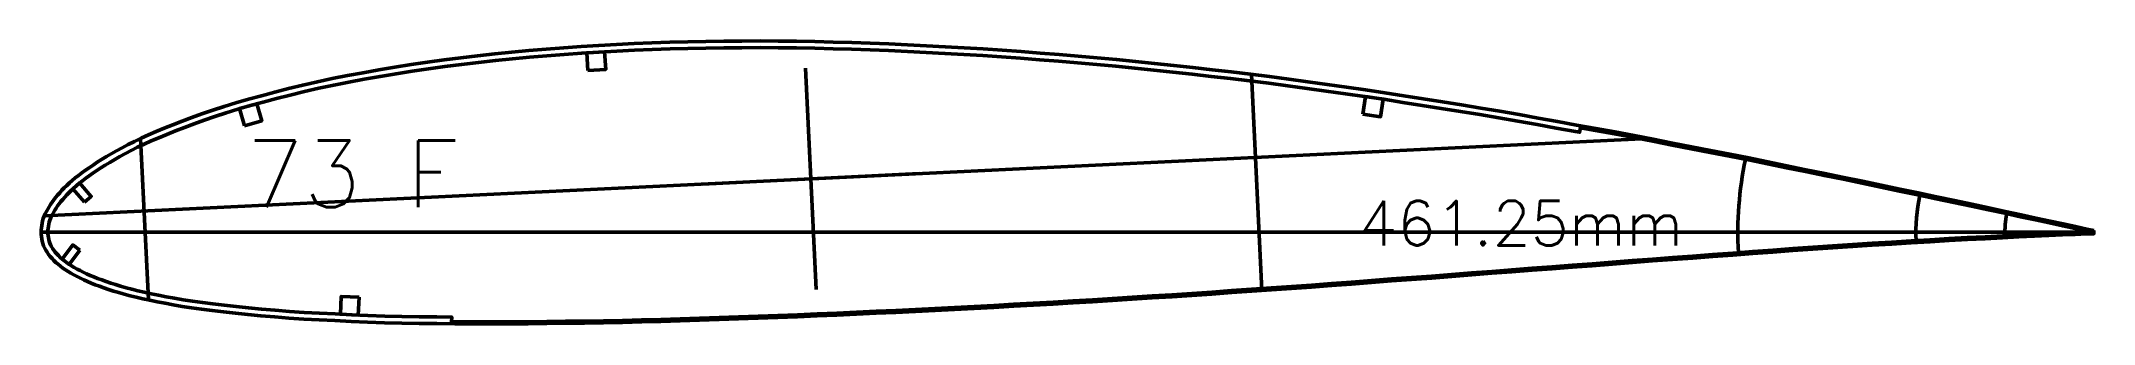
# Model space of a CAD drawing. Header units: metres. Extents: x -405 to 675, y -15418 to 133.
# Drawn here: x -173 to 288.3, y -14420.7 to -14357 of the extents above; entities that cross this region are included whole.
import ezdxf
from ezdxf.enums import TextEntityAlignment as Align

# ---------------------------------------------------------------- set-up
doc = ezdxf.new("R2010")
doc.units = ezdxf.units.M
for name, color, linetype, lineweight in [('FoilLayer', 7, 'Continuous', 50), ('RefFoilLayer', 7, 'Continuous', 50), ('StringerLayer', 7, 'Continuous', 50), ('SubLayer', 7, 'Continuous', 50), ('TextLayer', 7, 'Continuous', 50)]:
    doc.layers.add(name, color=color, linetype=linetype, lineweight=lineweight)
doc.styles.add('MSゴシック', font='romans')

msp = doc.modelspace()

# ---------------------------------------------------------------- texts
at = {"layer": 'TextLayer', "style": 'MSゴシック'}
msp.add_text('73 F', height=15, dxfattribs=at).set_placement((-126.84, -14394.35))
msp.add_text('461.25mm', height=10, dxfattribs=at).set_placement((196.03, -14405.99), align=Align.BOTTOM_RIGHT)

# ---------------------------------------------------------------- linework, layer by layer
at = {"layer": 'FoilLayer'}
msp.add_lwpolyline([(288.19, -14400.09), (286.6, -14399.75), (284.05, -14399.19), (281.29, -14398.59), (278.33, -14397.94), (275.16, -14397.26), (271.8, -14396.53), (268.27, -14395.76), (264.58, -14394.96), (260.76, -14394.14), (256.83, -14393.32), (252.81, -14392.49), (248.73, -14391.63), (244.59, -14390.75), (240.42, -14389.87), (236.22, -14388.99), (231.99, -14388.12), (227.74, -14387.27), (223.48, -14386.39), (219.21, -14385.51), (214.94, -14384.63), (210.66, -14383.76), (206.37, -14382.91), (202.07, -14382.09), (197.77, -14381.25), (193.48, -14380.4), (189.19, -14379.54), (184.89, -14378.7), (180.59, -14377.89), (176.29, -14377.1), (172.89, -14376.51), (172.71, -14377.54), (171.79, -14377.38), (167.48, -14376.6), (163.17, -14375.82), (158.87, -14375.05), (154.57, -14374.29), (150.27, -14373.56), (145.96, -14372.86), (141.64, -14372.18), (137.33, -14371.49), (133.02, -14370.8), (128.72, -14370.12), (124.41, -14369.48), (120.1, -14368.86), (115.79, -14368.26), (111.48, -14367.67), (107.17, -14367.08), (102.87, -14366.51), (98.57, -14365.96), (94.27, -14365.45), (89.97, -14364.96), (85.66, -14364.48), (81.36, -14364.01), (77.07, -14363.54), (72.79, -14363.1), (68.5, -14362.69), (64.21, -14362.3), (59.93, -14361.93), (55.65, -14361.57), (51.38, -14361.22), (47.12, -14360.88), (42.86, -14360.58), (38.61, -14360.3), (34.36, -14360.04), (30.12, -14359.79), (25.89, -14359.56), (21.67, -14359.34), (17.47, -14359.16), (13.29, -14358.99), (9.13, -14358.85), (4.99, -14358.73), (0.87, -14358.64), (-3.24, -14358.57), (-7.33, -14358.52), (-11.41, -14358.5), (-15.48, -14358.51), (-19.54, -14358.54), (-23.59, -14358.6), (-27.62, -14358.67), (-31.64, -14358.78), (-35.64, -14358.92), (-39.63, -14359.08), (-43.6, -14359.27), (-47.56, -14359.49), (-51.5, -14359.73), (-55.42, -14360.01), (-59.32, -14360.31), (-63.2, -14360.64), (-67.06, -14360.99), (-70.88, -14361.38), (-74.69, -14361.81), (-78.47, -14362.26), (-82.21, -14362.73), (-85.92, -14363.24), (-89.59, -14363.78), (-93.21, -14364.36), (-96.8, -14364.98), (-100.34, -14365.61), (-103.81, -14366.24), (-107.22, -14366.92), (-110.55, -14367.64), (-113.81, -14368.39), (-116.99, -14369.17), (-120.08, -14369.96), (-123.08, -14370.75), (-125.96, -14371.53), (-128.73, -14372.33), (-131.38, -14373.14), (-133.9, -14373.97), (-136.31, -14374.8), (-138.59, -14375.62), (-140.75, -14376.44), (-142.79, -14377.23), (-144.72, -14378), (-146.53, -14378.75), (-148.23, -14379.48), (-149.81, -14380.21), (-151.31, -14380.92), (-152.71, -14381.63), (-154.03, -14382.32), (-155.26, -14382.99), (-156.43, -14383.65), (-157.52, -14384.3), (-158.56, -14384.93), (-159.53, -14385.55), (-160.45, -14386.15), (-161.32, -14386.73), (-162.13, -14387.3), (-162.9, -14387.87), (-163.63, -14388.43), (-164.31, -14388.97), (-164.96, -14389.51), (-165.56, -14390.03), (-166.14, -14390.57), (-166.67, -14391.09), (-167.18, -14391.6), (-167.65, -14392.11), (-168.09, -14392.62), (-168.51, -14393.12), (-168.89, -14393.61), (-169.25, -14394.1), (-169.58, -14394.59), (-169.88, -14395.07), (-170.17, -14395.55), (-170.43, -14396.03), (-170.66, -14396.49), (-170.86, -14396.93), (-171.02, -14397.34), (-171.15, -14397.77), (-171.25, -14398.23), (-171.33, -14398.69), (-171.4, -14399.18), (-171.45, -14399.55), (-171.47, -14400), (-171.43, -14400.34), (-171.38, -14400.8), (-171.33, -14401.23), (-171.25, -14401.65), (-171.15, -14402.05), (-171.03, -14402.45), (-170.85, -14402.86), (-170.65, -14403.25), (-170.4, -14403.66), (-170.11, -14404.07), (-169.78, -14404.48), (-169.42, -14404.89), (-169.05, -14405.29), (-168.64, -14405.68), (-168.2, -14406.08), (-167.72, -14406.46), (-167.23, -14406.84), (-166.69, -14407.21), (-166.12, -14407.58), (-165.51, -14407.94), (-164.87, -14408.3), (-164.2, -14408.66), (-163.48, -14409.01), (-162.74, -14409.37), (-161.95, -14409.72), (-161.12, -14410.07), (-160.25, -14410.42), (-159.33, -14410.76), (-158.35, -14411.11), (-157.32, -14411.46), (-156.24, -14411.8), (-155.09, -14412.15), (-153.88, -14412.5), (-152.6, -14412.84), (-151.24, -14413.18), (-149.79, -14413.52), (-148.24, -14413.85), (-146.59, -14414.19), (-144.85, -14414.53), (-143, -14414.87), (-141.03, -14415.2), (-138.93, -14415.53), (-136.7, -14415.86), (-134.34, -14416.16), (-131.83, -14416.45), (-129.16, -14416.73), (-126.36, -14417.02), (-123.43, -14417.31), (-120.37, -14417.58), (-117.17, -14417.83), (-113.86, -14418.04), (-110.43, -14418.24), (-106.89, -14418.4), (-103.25, -14418.57), (-99.55, -14418.73), (-95.76, -14418.87), (-91.91, -14418.97), (-88, -14419.04), (-84.03, -14419.08), (-80.71, -14419.11), (-80.72, -14420.16), (-80.02, -14420.16), (-75.96, -14420.2), (-71.86, -14420.21), (-67.72, -14420.2), (-63.56, -14420.16), (-59.36, -14420.11), (-55.14, -14420.05), (-50.89, -14419.99), (-46.63, -14419.93), (-42.34, -14419.84), (-38.03, -14419.74), (-33.71, -14419.62), (-29.36, -14419.49), (-25.01, -14419.35), (-20.63, -14419.21), (-16.25, -14419.06), (-11.86, -14418.91), (-7.45, -14418.74), (-3.03, -14418.57), (1.39, -14418.39), (5.81, -14418.2), (10.24, -14418), (14.65, -14417.8), (19.07, -14417.6), (23.47, -14417.39), (27.87, -14417.18), (32.28, -14416.96), (36.69, -14416.72), (41.11, -14416.47), (45.54, -14416.22), (49.97, -14415.98), (54.4, -14415.74), (58.84, -14415.48), (63.29, -14415.21), (67.73, -14414.92), (72.19, -14414.63), (76.65, -14414.35), (81.11, -14414.08), (85.58, -14413.8), (90.05, -14413.5), (94.53, -14413.16), (99.01, -14412.83), (103.49, -14412.52), (107.98, -14412.22), (112.47, -14411.92), (116.96, -14411.59), (121.45, -14411.23), (125.95, -14410.88), (130.45, -14410.54), (134.95, -14410.21), (139.45, -14409.89), (143.96, -14409.55), (148.46, -14409.18), (152.97, -14408.82), (157.48, -14408.46), (161.99, -14408.12), (166.51, -14407.79), (171.02, -14407.46), (175.53, -14407.11), (180.04, -14406.75), (184.56, -14406.39), (189.07, -14406.05), (193.58, -14405.71), (198.09, -14405.39), (202.6, -14405.05), (207.11, -14404.7), (211.61, -14404.35), (216.11, -14404.03), (220.6, -14403.71), (225.09, -14403.41), (229.55, -14403.11), (234.01, -14402.81), (238.44, -14402.51), (242.83, -14402.23), (247.19, -14401.96), (251.48, -14401.7), (255.71, -14401.46), (259.83, -14401.24), (263.84, -14401.02), (267.7, -14400.81), (271.39, -14400.63), (274.88, -14400.47), (278.16, -14400.32), (281.22, -14400.18), (284.04, -14400.06), (286.65, -14399.96), (288.27, -14399.9)], close=True, dxfattribs=at)
at = {"layer": 'RefFoilLayer'}
msp.add_lwpolyline([(288.28, -14399.65), (286.69, -14399.31), (284.14, -14398.75), (281.39, -14398.15), (278.42, -14397.5), (275.26, -14396.82), (271.9, -14396.09), (268.36, -14395.32), (264.67, -14394.52), (260.85, -14393.7), (256.92, -14392.88), (252.9, -14392.05), (248.82, -14391.19), (244.69, -14390.31), (240.51, -14389.43), (236.31, -14388.55), (232.08, -14387.68), (227.83, -14386.83), (223.57, -14385.95), (219.3, -14385.07), (215.03, -14384.19), (210.74, -14383.32), (206.45, -14382.47), (202.16, -14381.65), (197.86, -14380.81), (193.57, -14379.95), (189.27, -14379.1), (184.98, -14378.26), (180.67, -14377.44), (176.36, -14376.66), (172.05, -14375.9), (167.74, -14375.13), (163.44, -14374.35), (159.13, -14373.57), (154.82, -14372.81), (150.51, -14372.08), (146.19, -14371.38), (141.88, -14370.69), (137.56, -14370), (133.25, -14369.31), (128.94, -14368.64), (124.63, -14367.99), (120.31, -14367.38), (116, -14366.77), (111.68, -14366.18), (107.37, -14365.59), (103.06, -14365.02), (98.75, -14364.47), (94.44, -14363.96), (90.13, -14363.47), (85.83, -14362.99), (81.52, -14362.52), (77.23, -14362.05), (72.93, -14361.61), (68.64, -14361.2), (64.34, -14360.81), (60.06, -14360.44), (55.78, -14360.07), (51.5, -14359.72), (47.23, -14359.39), (42.96, -14359.08), (38.7, -14358.8), (34.45, -14358.54), (30.2, -14358.29), (25.97, -14358.06), (21.74, -14357.85), (17.53, -14357.66), (13.34, -14357.49), (9.17, -14357.35), (5.02, -14357.23), (0.89, -14357.14), (-3.22, -14357.07), (-7.33, -14357.02), (-11.42, -14357), (-15.5, -14357.01), (-19.56, -14357.04), (-23.62, -14357.1), (-27.66, -14357.17), (-31.69, -14357.28), (-35.7, -14357.42), (-39.7, -14357.58), (-43.68, -14357.77), (-47.65, -14357.99), (-51.6, -14358.24), (-55.53, -14358.51), (-59.45, -14358.81), (-63.34, -14359.15), (-67.21, -14359.5), (-71.05, -14359.89), (-74.87, -14360.32), (-78.66, -14360.77), (-82.42, -14361.25), (-86.14, -14361.75), (-89.82, -14362.3), (-93.47, -14362.89), (-97.06, -14363.5), (-100.61, -14364.13), (-104.1, -14364.77), (-107.53, -14365.45), (-110.89, -14366.17), (-114.17, -14366.93), (-117.36, -14367.72), (-120.46, -14368.51), (-123.47, -14369.3), (-126.38, -14370.09), (-129.17, -14370.9), (-131.84, -14371.72), (-134.39, -14372.55), (-136.82, -14373.39), (-139.11, -14374.22), (-141.29, -14375.04), (-143.35, -14375.84), (-145.29, -14376.62), (-147.12, -14377.38), (-148.85, -14378.12), (-150.46, -14378.85), (-151.98, -14379.58), (-153.4, -14380.3), (-154.74, -14381), (-156, -14381.69), (-157.19, -14382.36), (-158.3, -14383.02), (-159.36, -14383.66), (-160.35, -14384.29), (-161.29, -14384.9), (-162.18, -14385.5), (-163.02, -14386.09), (-163.82, -14386.68), (-164.57, -14387.25), (-165.28, -14387.82), (-165.95, -14388.38), (-166.58, -14388.93), (-167.18, -14389.49), (-167.74, -14390.04), (-168.28, -14390.58), (-168.78, -14391.12), (-169.25, -14391.66), (-169.69, -14392.2), (-170.11, -14392.73), (-170.49, -14393.26), (-170.85, -14393.79), (-171.18, -14394.31), (-171.48, -14394.84), (-171.77, -14395.36), (-172.03, -14395.88), (-172.27, -14396.4), (-172.46, -14396.92), (-172.62, -14397.45), (-172.73, -14397.97), (-172.82, -14398.49), (-172.89, -14399.01), (-172.95, -14399.49), (-172.97, -14400), (-172.92, -14400.49), (-172.87, -14400.99), (-172.8, -14401.5), (-172.71, -14402.01), (-172.58, -14402.53), (-172.4, -14403.05), (-172.18, -14403.56), (-171.92, -14404.06), (-171.62, -14404.54), (-171.28, -14405.01), (-170.91, -14405.47), (-170.51, -14405.92), (-170.09, -14406.37), (-169.63, -14406.81), (-169.14, -14407.24), (-168.63, -14407.66), (-168.08, -14408.07), (-167.5, -14408.47), (-166.89, -14408.86), (-166.25, -14409.25), (-165.57, -14409.63), (-164.87, -14410), (-164.13, -14410.37), (-163.35, -14410.74), (-162.53, -14411.1), (-161.68, -14411.47), (-160.78, -14411.82), (-159.83, -14412.18), (-158.83, -14412.53), (-157.78, -14412.88), (-156.67, -14413.24), (-155.5, -14413.59), (-154.27, -14413.94), (-152.96, -14414.29), (-151.57, -14414.64), (-150.1, -14414.98), (-148.54, -14415.32), (-146.89, -14415.66), (-145.12, -14416), (-143.25, -14416.35), (-141.26, -14416.69), (-139.14, -14417.02), (-136.9, -14417.34), (-134.51, -14417.65), (-131.98, -14417.95), (-129.31, -14418.23), (-126.51, -14418.52), (-123.56, -14418.81), (-120.48, -14419.08), (-117.27, -14419.32), (-113.94, -14419.54), (-110.5, -14419.73), (-106.95, -14419.9), (-103.32, -14420.07), (-99.6, -14420.23), (-95.8, -14420.37), (-91.94, -14420.47), (-88.02, -14420.54), (-84.05, -14420.58), (-80.02, -14420.61), (-75.96, -14420.65), (-71.86, -14420.66), (-67.72, -14420.65), (-63.55, -14420.61), (-59.36, -14420.56), (-55.13, -14420.5), (-50.89, -14420.44), (-46.62, -14420.38), (-42.33, -14420.29), (-38.02, -14420.19), (-33.69, -14420.07), (-29.35, -14419.94), (-24.99, -14419.8), (-20.62, -14419.66), (-16.24, -14419.51), (-11.84, -14419.36), (-7.43, -14419.19), (-3.02, -14419.02), (1.41, -14418.84), (5.83, -14418.65), (10.26, -14418.45), (14.68, -14418.25), (19.09, -14418.05), (23.49, -14417.84), (27.9, -14417.63), (32.3, -14417.41), (36.72, -14417.17), (41.14, -14416.92), (45.57, -14416.67), (50, -14416.43), (54.43, -14416.19), (58.87, -14415.93), (63.31, -14415.66), (67.76, -14415.37), (72.22, -14415.08), (76.68, -14414.8), (81.14, -14414.53), (85.61, -14414.25), (90.08, -14413.94), (94.56, -14413.61), (99.04, -14413.28), (103.52, -14412.97), (108.01, -14412.67), (112.5, -14412.37), (116.99, -14412.04), (121.48, -14411.68), (125.98, -14411.33), (130.48, -14410.99), (134.98, -14410.66), (139.49, -14410.34), (143.99, -14410), (148.5, -14409.63), (153.01, -14409.26), (157.52, -14408.91), (162.03, -14408.57), (166.54, -14408.24), (171.05, -14407.91), (175.57, -14407.56), (180.08, -14407.19), (184.59, -14406.84), (189.1, -14406.49), (193.62, -14406.16), (198.13, -14405.84), (202.64, -14405.5), (207.14, -14405.15), (211.64, -14404.8), (216.14, -14404.47), (220.63, -14404.16), (225.12, -14403.86), (229.59, -14403.56), (234.04, -14403.26), (238.46, -14402.96), (242.86, -14402.68), (247.21, -14402.41), (251.51, -14402.15), (255.73, -14401.91), (259.86, -14401.69), (263.86, -14401.47), (267.72, -14401.26), (271.41, -14401.08), (274.9, -14400.91), (278.18, -14400.77), (281.23, -14400.63), (284.06, -14400.51), (286.66, -14400.41), (288.28, -14400.35)], close=True, dxfattribs=at)
at = {"layer": 'StringerLayer'}
for points in [[(-50.08, -14363.65), (-46.09, -14363.4), (-46.34, -14359.41), (-50.33, -14359.66), (-50.08, -14363.65)], [(-127.24, -14376.06), (-123.4, -14374.95), (-124.51, -14371.11), (-128.35, -14372.22), (-127.24, -14376.06)], [(124.05, -14373.47), (128, -14374.06), (128.6, -14370.11), (124.64, -14369.51), (124.05, -14373.47)], [(-163.19, -14393.27), (-161.68, -14391.96), (-164.31, -14388.94), (-165.82, -14390.26), (-163.19, -14393.27)], [(-164.25, -14404.07), (-165.85, -14402.87), (-168.25, -14406.06), (-166.66, -14407.27), (-164.25, -14404.07)], [(-101.53, -14414.65), (-105.52, -14414.46), (-105.71, -14418.46), (-101.71, -14418.64), (-101.53, -14414.65)]]:
    msp.add_lwpolyline(points, dxfattribs=at)
at = {"layer": 'SubLayer'}
for p, q in [((-1.2, -14363.1), (1.2, -14412.92)), ((98.98, -14364.5), (101.33, -14413.12)), ((188.28, -14378.9), (-172.24, -14396.34)), ((-150.61, -14378.93), (-148.86, -14415.25)), ((-24.32, -14389.19), (24.32, -14386.83)), ((-172.97, -14400), (288.28, -14400))]:
    msp.add_line(p, q, dxfattribs=at)
for radius, start, end in [(80, 168.1897, -176.7041), (40, 168.0522, -177.2949), (20, 168.0579, -177.7618)]:
    msp.add_arc((288.28, -14400), radius, start, end, dxfattribs=at)

msp.set_redraw_order([(e.dxf.handle, doc.entitydb.next_handle()) for e in msp.query("TEXT MTEXT ATTDEF DIMENSION ARC_DIMENSION")])  # texts and dimensions are drawn at this point

doc.saveas('drawing.dxf')
